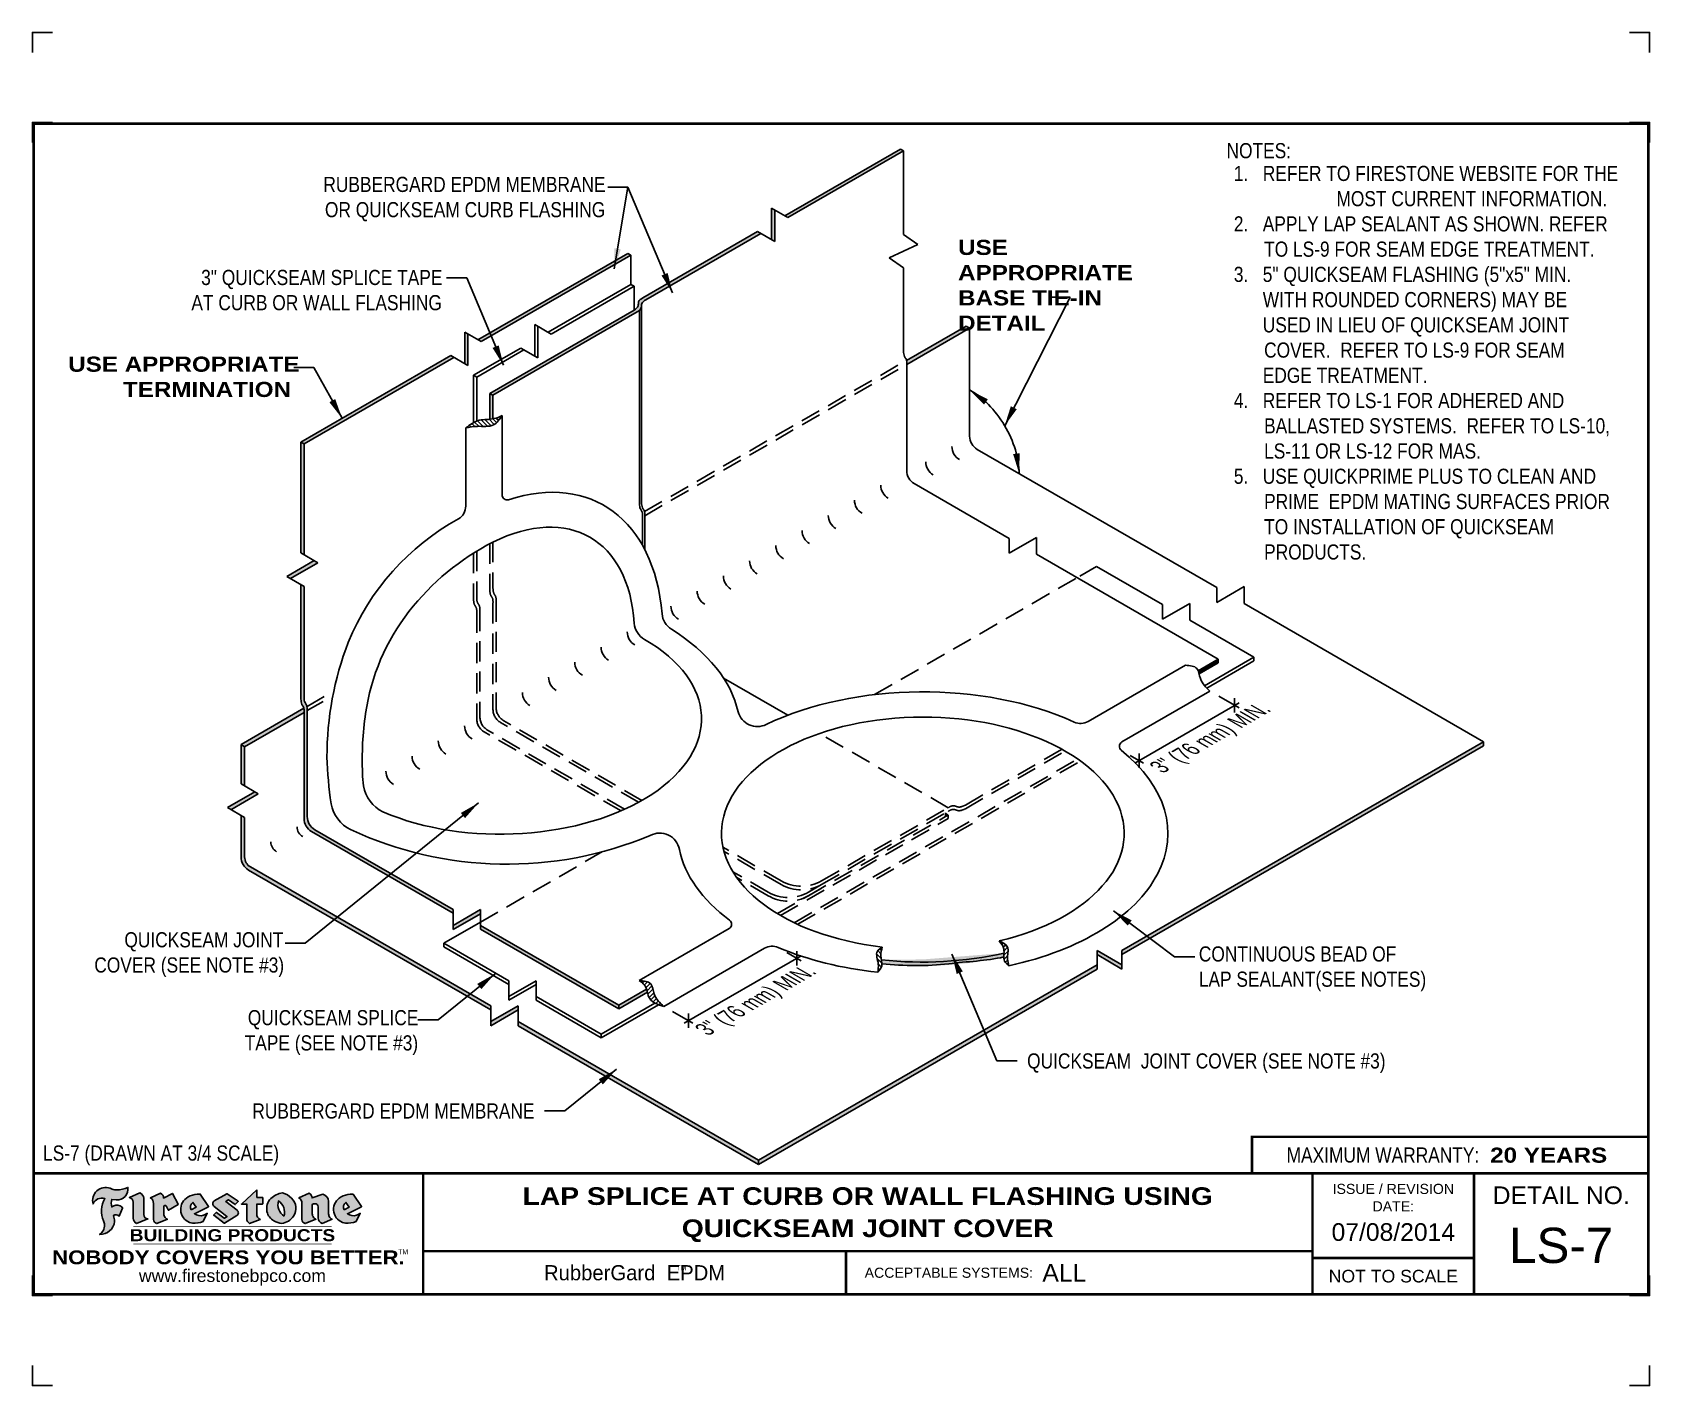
# Model space of a CAD drawing. Header units: inches. Extents: x 165.4 to 185.5, y 113.7 to 130.5.
import ezdxf
from ezdxf.enums import TextEntityAlignment as Align

# ---------------------------------------------------------------- set-up
doc = ezdxf.new("R2010")
doc.units = ezdxf.units.IN
doc.header["$MEASUREMENT"] = 0
doc.linetypes.add('HIDDEN', pattern=[0.375, 0.25, -0.125])
doc.layers.get('0').update_dxf_attribs({"linetype": 'CONTINUOUS'})
doc.layers.get('DEFPOINTS').update_dxf_attribs({"linetype": 'CONTINUOUS'})
for name, color, linetype in [('FSBP-ANNO-NOTE', 7, 'CONTINUOUS'), ('FSBP-MEMBRANE', 7, 'CONTINUOUS'), ('FSBP-SEALANTS', 1, 'CONTINUOUS'), ('FSBP-TTLB', 7, 'CONTINUOUS'), ('FSBP-TTLB-BORDER', 7, 'CONTINUOUS'), ('FSBP-TTLB-TEXT', 7, 'CONTINUOUS')]:
    doc.layers.add(name, color=color, linetype=linetype)
doc.styles.add('FSBP_ARIAL', font='arial.ttf')
doc.styles.add('FSBP_ARIAL_BOLD', font='')
doc.styles.add('FSBP_ARIAL_NAR', font='ARIALN.TTF')
doc.styles.add('FSBP_BANKGOTHIC', font='bgothm.ttf')
doc.styles.get('FSBP_ARIAL_BOLD').set_extended_font_data('Arial Black')
doc.dimstyles.new('FSBP-LEADER', dxfattribs={"dimtxt": 0.1875, "dimasz": 0.25, "dimexe": 0.0625, "dimexo": 0.125, "dimgap": 0.125, "dimtad": 0, "dimtih": 1, "dimtoh": 1, "dimdec": 4, "dimzin": 0, "dimdsep": 46, "dimlunit": 4, "dimtxsty": 'FSBP_ARIAL_NAR', "dimcen": 0.09375, "dimclrd": 256, "dimclre": 256, "dimclrt": 256, "dimadec": 0, "dimazin": 0, "dimtfac": 1, "dimtdec": 4, "dimtofl": 0, "dimtmove": 0, "dimatfit": 3, "dimfxl": 1, "dimtolj": 1, "dimtzin": 0, "dimlwd": -1, "dimlwe": -1, "dimarcsym": 0})
pattern_1 = [(45, (-242.2330342670857, 234.680260503734), (-0.02651650429449553, 0.02651650429449553), [])]

msp = doc.modelspace()

# ---------------------------------------------------------------- texts
at = {"layer": 'DEFPOINTS', "style": 'FSBP_ARIAL_NAR'}
msp.add_text('LS-7 (DRAWN AT 3/4 SCALE)', height=0.1875, dxfattribs=at).set_placement((165.5798584845293, 116.627628829769), align=Align.MIDDLE_LEFT)
at = {"layer": 'FSBP-ANNO-NOTE', "style": 'FSBP_ARIAL_NAR'}
for s, p in [('NOTES:', (180.2375782791496, 129.0428149709878)), ('QUICKSEAM  JOINT COVER (SEE NOTE #3)', (177.7676792728672, 117.7686819724748))]:
    msp.add_text(s, height=0.1875, dxfattribs=at).set_placement(p, align=Align.MIDDLE_LEFT)
at = {"layer": 'FSBP-ANNO-NOTE', "style": 'FSBP_ARIAL_NAR', "oblique": 329.9999999999999}
for p in [(180.0912552818909, 121.779562041807), (174.4609710450961, 118.5289159220794)]:
    msp.add_text('3" (76 mm) MIN.', height=0.1875, rotation=30.00000000000054, dxfattribs=at).set_placement(p, align=Align.MIDDLE)
at = {"layer": 'FSBP-ANNO-NOTE', "style": 'FSBP_ARIAL_NAR'}
msp.add_text('RUBBERGARD EPDM MEMBRANE', height=0.1875, dxfattribs=at).set_placement((171.6671739815311, 117.148801357523), align=Align.MIDDLE_RIGHT)
at = {"layer": 'FSBP-ANNO-NOTE', "char_height": 0.1875, "attachment_point": 1}
for s, width, gutter_width, heights, insert, style in [('\\pi-0.375,l0.375,t0.1875,0.375;1.   REFER TO FIRESTONE WEBSITE FOR THE                MOST CURRENT INFORMATION.\\P\\pt0.375;2.   APPLY LAP SEALANT AS SHOWN. REFER TO LS-9 FOR SEAM EDGE TREATMENT.\\P3.   5" QUICKSEAM FLASHING (5"x5" MIN.\\P      WITH ROUNDED CORNERS) MAY BE \\P      USED IN LIEU OF QUICKSEAM JOINT COVER.  REFER TO LS-9 FOR SEAM \\P      EDGE TREATMENT.\\P4.   REFER TO LS-1 FOR ADHERED AND BALLASTED SYSTEMS.  REFER TO LS-10, LS-11 OR LS-12 FOR MAS.\\P5.   USE QUICKPRIME PLUS TO CLEAN AND PRIME  EPDM MATING SURFACES PRIOR TO INSTALLATION OF QUICKSEAM PRODUCTS.', 4.7924049858064, 23.08110225731588, [5.022783079029752], (180.3280493508355, 128.8548143290298), 'FSBP_ARIAL_NAR'), ('\\pi0.28975;RUBBERGARD EPDM MEMBRANE \\P\\pi0.30906;OR QUICKSEAM CURB FLASHING', 3.75773358550606, 5, [0.5991846390294335], (168.76171875, 128.71875), 'FSBP_ARIAL_NAR'), ('USE APPROPRIATE BASE TIE-IN DETAIL', 2.78873016872268, 5, [0], (176.9127867445372, 127.9387209326183), 'FSBP_ARIAL_BOLD'), ('\\pi0.27616;3" QUICKSEAM SPLICE TAPE \\P\\pi0.15491;AT CURB OR WALL FLASHING', 3.244698641414573, 5, [0.5937500000000022], (167.26171875, 127.56640625), 'FSBP_ARIAL_NAR'), ('\\pi0.055272;USE APPROPRIATE \\P\\pi0.73339;TERMINATION', 2.78873016872268, 5, [0], (165.8359375, 126.4921875), 'FSBP_ARIAL_BOLD'), ('\\pi0.54005;QUICKSEAM JOINT \\P\\pi0.16761;COVER (SEE NOTE #3)', 2.495502223084571, 5, [0.5727214813032355], (166.046875, 119.36328125), 'FSBP_ARIAL_NAR'), ('CONTINUOUS BEAD OF LAP SEALANT(SEE NOTES)', 2.863722232585133, 5, [0.5727214813032355], (179.89453125, 119.1875), 'FSBP_ARIAL_NAR'), ('\\pi0.22904;QUICKSEAM SPLICE \\P\\pi0.19028;TAPE (SEE NOTE #3)', 2.3203125, 5, [0.5727214813032355], (167.88671875, 118.3984375), 'FSBP_ARIAL_NAR')]:
    msp.add_mtext_dynamic_manual_height_columns(s, width=width, gutter_width=gutter_width, heights=heights, dxfattribs=dict(at, insert=insert, style=style))

# ---------------------------------------------------------------- blocks, each defined once
blk = doc.blocks.new('TTLB-EPDM_2')
at = {"layer": 'FSBP-TTLB-TEXT'}
h = blk.add_hatch(color=1, dxfattribs=at)
edge = h.paths.add_edge_path()
edge.add_arc((1.037309769669573, -0.1982514792917306), 0.1319107607348553, 264.0410451462098, 370.3106169565175)
edge.add_arc((1.027551646585694, 0.1214293576525799), 0.3273056962876235, 270.05058356628535, 295.23459397187514, ccw=False)
edge.add_arc((1.022801957313345, -0.06680179986895154), 0.1391656561713503, 249.3281275763668, 272.0749124149863, ccw=False)
edge.add_line((0.9736743133014443, -0.1970076156048179), (0.9474927838574558, -0.1852745150568325))
edge.add_arc((0.8939498971398288, -0.3394262635682071), 0.1631857907024099, 70.84590087378872, 194.3325259843273)
edge.add_arc((0.8444260109029493, -0.4259936440910768), 0.1179914261095279, 70.96950098067128, 156.9641407594482, ccw=False)
edge.add_arc((1.153141409296894, -0.4684497516079468), 0.3110405457095052, 150.3231137483159, 203.2084295854517)
edge.add_arc((0.7562495500622943, -0.6412608153899899), 0.1218587156617311, 0.8849157075190988, 24.34668939894999, ccw=False)
edge.add_arc((0.7493781665697374, -0.6475258110744375), 0.1289731377238325, -58.36655102076742, 3.6216782311386737, ccw=False)
edge.add_arc((0.8256699029544474, -0.5792158350996106), 0.1783301886510354, 267.2205474105585, 354.1381621173521)
edge.add_arc((0.7903121048625305, -0.6011409294291745), 0.212787892960859, 0.9996158580669322, 21.00503380861244)
edge.add_arc((1.01880712263941, -0.5666691048185161), 0.05136395668415847, 40.82117713173261, 125.52727787225791, ccw=False)
edge.add_line((1.057676976260041, -0.5330924682126437), (1.102776947655911, -0.4308018311949837))
edge.add_arc((1.040858222524664, -0.4699705673995949), 0.07326744446031509, 32.31675181867256, 66.31481236598174)
edge.add_arc((1.032262518825329, -0.5063316993097662), 0.1102246948011782, 69.8179132332389, 125.254734720681)
edge.add_arc((1.127708877207287, -0.368959353531244), 0.1659710644737306, 164.1569669952081, 196.5811013160487, ccw=False)
edge.add_line((0.9680425188342383, -0.3236487780942383), (1.023615334387159, -0.3294494641845773))
h = blk.add_hatch(color=1, dxfattribs=at)
edge = h.paths.add_edge_path()
edge.add_line((1.275239419159561, -0.6223407783464694), (1.415345367376062, -0.5660418822574371))
edge.add_arc((1.421019305783958, -0.5090099247487757), 0.05731350411836949, 181.9717871001989, 264.31851000495806, ccw=False)
edge.add_line((1.363739737527226, -0.5109819325197265), (1.363412352251203, -0.3102363679013962))
edge.add_arc((1.294263659668751, -0.3103491388303989), 0.06914878453844908, 0.0934405599591014, 72.42834396969012)
edge.add_line((1.315139561173908, -0.2444268274366692), (1.186839444240604, -0.3024209471341379))
edge.add_arc((1.175246268095289, -0.3585110609420917), 0.05727567197445628, -0.017399788185912257, 78.322067691347, ccw=False)
edge.add_line((1.232521937428658, -0.3585284546236807), (1.232574268422297, -0.555126496687123))
edge.add_arc((1.305699496415486, -0.5558575689677219), 0.07312888236350451, 179.4272023230205, 245.3845503102953)
h = blk.add_hatch(color=1, dxfattribs=at)
edge = h.paths.add_edge_path()
edge.add_line((1.792026821926584, -0.3839679064720229), (1.722158956877934, -0.2518542302253621))
edge.add_arc((1.720119655279638, -0.2529327078887852), 0.002306916790721817, 27.87197133405656, 117.3766794470751)
edge.add_line((1.719058846382097, -0.250884159729182), (1.610638460368705, -0.3070279753467702))
edge.add_arc((1.547088841662962, -0.3061026658494403), 0.06355635479880145, 359.165808011073, 425.8793658831422)
edge.add_line((1.573061729235633, -0.2480956029480268), (1.446879247402876, -0.3051325108639702))
edge.add_arc((1.407812067100189, -0.370357133046621), 0.07602957263902092, -3.441403975725109, 59.07992244284969, ccw=False)
edge.add_line((1.483704536400296, -0.3749210150788969), (1.483704536400296, -0.5723838140635706))
edge.add_arc((1.54053746518044, -0.568254406115083), 0.05698275005415228, 184.1557352478595, 255.3066498366543)
edge.add_line((1.526084036778343, -0.6233736605654059), (1.657291340682093, -0.570650514527486))
edge.add_arc((1.688298576827198, -0.5021390388423987), 0.0752015358480571, 207.5160880841914, 245.649226723163, ccw=False)
edge.add_arc((1.721050197024907, -0.4914488168456328), 0.1093332836229113, 179.4823365255141, 204.5537900001094, ccw=False)
edge.add_line((1.611721375809452, -0.4904610114968335), (1.611721375809452, -0.4126404716788983))
edge.add_arc((1.628589765097195, -0.414159299036043), 0.01693662875851176, 28.356188110622725, 174.8549701683585, ccw=False)
edge.add_arc((1.627340435522395, -0.4197189881350504), 0.02111886817708033, 22.216893572439517, 40.10213956426492, ccw=False)
edge.add_line((1.646891420738257, -0.4117336534413738), (1.666638796144639, -0.4549750258192233))
edge.add_arc((1.668737246926742, -0.4540167099035481), 0.002306916790685496, 204.545128184284, 299.6323508190091)
edge.add_line((1.669877862091766, -0.4560219186518992), (1.791128135493295, -0.3870515928837648))
edge.add_line((1.791128135493295, -0.3870515928837648), (1.792026821926584, -0.3839679064720229))
h = blk.add_hatch(color=1, dxfattribs=at)
h.paths.add_polyline_path([(2.063388732080512, -0.2583237030618903, 0.02524281661523788), (2.025024361750752, -0.2610532129309178, 0.1213611957758757), (1.901773912052249, -0.3008158885520373, 0.6151668103976068), (1.93274136141747, -0.6099060679591872, 0.05306812109568645), (1.967936229862175, -0.617865745600497, 0.1150932231766138), (2.099126721549737, -0.5994933789882708), (2.151195569562105, -0.4944891916583316, -0.08755405562188731), (2.104230609512001, -0.5187113292177372, -0.265591761123442), (1.992692314386659, -0.5010701623316862), (2.165347897647223, -0.4141184325909109, 0.4518949533370738), (2.166222728871162, -0.4107679608846269)])
h.paths.add_polyline_path([(2.014217313945437, -0.4188965037300676), (1.951113654018855, -0.4515330109460507, -0.3720533890450154), (1.973177450672722, -0.3607130665457561)], flags=16)
h = blk.add_hatch(color=1, dxfattribs=at)
edge = h.paths.add_edge_path()
edge.add_arc((2.260407392426802, -0.3775796671688782), 0.04152450223225729, 123.20805433950699, 232.2027298779723, ccw=False)
edge.add_line((2.237665217914071, -0.3428366421988329), (2.393535971665983, -0.2540943745380986))
edge.add_arc((2.394677353533142, -0.2560991469722482), 0.002306916790741334, 55.64644466176611, 119.65426054492559, ccw=False)
edge.add_line((2.395979141996861, -0.2541946229174954), (2.531809646140459, -0.3470380726374032))
edge.add_arc((2.530468902927946, -0.3489153772789875), 0.002306916790700397, -42.731101238422525, 54.4661353739603, ccw=False)
edge.add_line((2.532163440279987, -0.3504807552658491), (2.498457913851155, -0.3869673252714421))
edge.add_arc((2.496763376499139, -0.3854019472845934), 0.002306916790672934, 233.7527076894875, 317.26889876138785, ccw=False)
edge.add_line((2.495399362263356, -0.38726241234572), (2.413849913492982, -0.3274738082119626))
edge.add_arc((2.412485899257181, -0.3293342732731342), 0.002306916790720064, 53.75270768979358, 124.4135619297835)
edge.add_line((2.41118211687575, -0.3274311136421062), (2.382933981293377, -0.346782838468144))
edge.add_arc((2.38423776367478, -0.3486859980991606), 0.002306916790694898, 124.4135619293799, 231.8459020253626)
edge.add_line((2.382812599816248, -0.3505000469010184), (2.519899969301207, -0.4581994452042721))
edge.add_arc((2.494247019847682, -0.4908523236374461), 0.04152450223225742, -55.21225898295222, 51.84590202520428, ccw=False)
edge.add_line((2.517938320565804, -0.5249552055672808), (2.364434947484597, -0.6179520922513717))
edge.add_arc((2.36323960192349, -0.6159790200102006), 0.002306916790726996, 233.2955624372927, 301.20872157023314, ccw=False)
edge.add_line((2.361860787187538, -0.6178285429225383), (2.231266621301074, -0.5204709167214361))
edge.add_arc((2.232647938930649, -0.5186232623475259), 0.002306916790697672, 135.5134179846393, 233.21798691998708, ccw=False)
edge.add_line((2.231002150870836, -0.5170067083764565), (2.262839375599356, -0.4845937328397696))
edge.add_arc((2.264485163659225, -0.4862102868108537), 0.002306916790748497, 53.0352839999411, 135.513417985369, ccw=False)
edge.add_line((2.265872365996302, -0.4843670465239001), (2.361834678328762, -0.5565872257804898))
edge.add_arc((2.363221880665761, -0.5547439854936304), 0.002306916790627066, 233.0352840000685, 302.2362632414394)
edge.add_line((2.36445241715569, -0.5566953042850713), (2.39428499383348, -0.5378823484768844))
edge.add_arc((2.393054457343549, -0.5359310296853765), 0.002306916790685166, 302.2362632406177, 412.2027298768422)
edge.add_line((2.394468296066179, -0.5341081404551886), (2.234958295420142, -0.4103916733127022))
h = blk.add_hatch(color=1, dxfattribs=at)
edge = h.paths.add_edge_path()
edge.add_line((2.763460561272041, -0.2072496393923444), (2.763460561272041, -0.2969520779963801))
edge.add_arc((2.765767478062699, -0.2969520779963943), 0.00230691679065842, 179.9999999996471, 269.9999999996471)
edge.add_line((2.765767478062685, -0.2992589947870528), (2.835417693520355, -0.2992589947870528))
edge.add_arc((2.835417693520355, -0.3015659115777538), 0.002306916790701052, 0, 90, ccw=False)
edge.add_line((2.837724610311056, -0.3015659115777538), (2.837724610311056, -0.3790761307453892))
edge.add_arc((2.83541769352037, -0.3790761307453749), 0.002306916790686842, 269.99999999964706, 359.99999999964706, ccw=False)
edge.add_line((2.835417693520355, -0.3813830475360618), (2.765767478062685, -0.3813830475360618))
edge.add_arc((2.765767478062699, -0.3836899643267202), 0.00230691679065842, 90.00000000035294, 180.0000000003529)
edge.add_line((2.763460561272041, -0.3836899643267344), (2.763460561272041, -0.5033995910642801))
edge.add_arc((2.836735953378943, -0.5071368822038516), 0.07337063740681413, 177.0802527808789, 245.3249543133826)
edge.add_line((2.806105814540615, -0.5738080530967267), (2.674529557384915, -0.6226036013049594))
edge.add_arc((2.708610405062069, -0.564298408791804), 0.06753517344606039, 177.0345319916277, 239.6926428024901, ccw=False)
edge.add_line((2.641165668230087, -0.560804539009709), (2.641165668230087, -0.3836899643267344))
edge.add_arc((2.638858751439429, -0.3836899643267202), 0.00230691679065842, 359.9999999996471, 449.999999999647)
edge.add_line((2.638858751439443, -0.3813830475360618), (2.572857950769389, -0.3813830475360618))
edge.add_line((2.572857950769389, -0.3813830475360618), (2.763460561272041, -0.2072496393923444))
h = blk.add_hatch(color=1, dxfattribs=at)
edge = h.paths.add_edge_path(flags=16)
edge.add_arc((2.940363509127394, -0.4847985213681437), 0.1684614578629418, 344.5558804047865, 417.0140046669545)
edge.add_arc((3.194458079644619, -0.3883534532477785), 0.1684614578629414, 164.5558804047864, 237.0140046669546)
edge = h.paths.add_edge_path()
edge.add_arc((3.069375116502199, -0.4399344555144872), 0.1828726885096673, 136.0914512150047, 191.213418978326)
edge.add_arc((3.064939550433406, -0.4318234379590333), 0.1803148804748503, 194.0167254156723, 240.6663730831859)
edge.add_arc((3.098047041778981, -0.3845058757092554), 0.2378525180183701, 239.2975390661776, 264.2889872773176)
edge.add_arc((3.04884478212623, -0.4190232383793012), 0.203760689247156, 277.1986764832036, 326.503572961274)
edge.add_arc((3.077739326803546, -0.4341046616465112), 0.171374865791709, 325.3768876809902, 406.3828327799087)
edge.add_arc((3.011839488065919, -0.4896144380417797), 0.2571945645850002, 44.28462553519766, 73.82901434867304)
edge.add_arc((3.117152499586992, -0.4983433120546693), 0.2579560664039132, 97.50292863483666, 134.1039137579027)
h = blk.add_hatch(color=1, dxfattribs=at)
edge = h.paths.add_edge_path()
edge.add_line((3.322690228557462, -0.5721896537377091), (3.322690228557462, -0.3749210150788969))
edge.add_arc((3.246797759257384, -0.3703571330465745), 0.076029572638996, 356.5585960242387, 419.0799224428129)
edge.add_line((3.285864939560099, -0.3051325108639702), (3.412047421392799, -0.2480956029480268))
edge.add_arc((3.386074533820159, -0.3061026658494941), 0.06355635479883807, 0.3962622833877276, 65.87936588318718, ccw=False)
edge.add_line((3.449629368605429, -0.3056631084210863), (3.580526418688805, -0.2593848434574539))
edge.add_arc((3.555744121700958, -0.3530904070730321), 0.09692726601172152, 2.366977007666776, 75.18615851992018, ccw=False)
edge.add_line((3.652588689330287, -0.3490873311063041), (3.652588689330287, -0.4883770011386872))
edge.add_arc((3.761877549389556, -0.4914934052703811), 0.1093332836229047, 178.3666365323574, 204.5537900000422)
edge.add_arc((3.729125929191727, -0.5021836272670953), 0.07520153584796169, 207.5160880841711, 245.2240541443093)
edge.add_line((3.697611150971852, -0.5704631245385627), (3.572585913552643, -0.6207021253773775))
edge.add_arc((3.59534718600759, -0.5526356419907701), 0.07177131519198746, 180.3328587115751, 251.51018566665869, ccw=False)
edge.add_line((3.523577081955409, -0.5530525936986663), (3.523577081955409, -0.4153032515383615))
edge.add_arc((3.486319529276879, -0.4148773504126441), 0.0372599868942854, 359.3450650296066, 449.0500281941028)
edge.add_arc((3.482769874121713, -0.4419622099033496), 0.06447454900600783, 86.29402372314017, 119.8211331593848)
edge.add_line((3.450707067966732, -0.3860252459975726), (3.450707067966732, -0.4904610114968335))
edge.add_arc((3.560035889182251, -0.491448816845647), 0.1093332836229751, 179.4823365255069, 204.5537900001023)
edge.add_arc((3.527284268984408, -0.5021390388424952), 0.07520153584796385, 207.5160880841699, 245.6492267231416)
edge.add_line((3.496277032839316, -0.570650514527486), (3.365069728935509, -0.6233736605654059))
edge.add_arc((3.37950248606194, -0.5682868177318081), 0.05694615642555727, 183.9298782390169, 255.318496325343, ccw=False)
h = blk.add_hatch(color=1, dxfattribs=at)
h.paths.add_polyline_path([(3.957695472291277, -0.2583237030618903, 0.02524281661523822), (3.919331101961575, -0.2610532129309178, 0.1085638477195505), (3.807890832595604, -0.2939221658134414, 0.6425897848490651), (3.827048101628293, -0.6099060679591872, 0.05306812109569052), (3.862242970072884, -0.617865745600497, 0.1150932231766133), (3.993433461760503, -0.5994933789882708), (4.045502309772871, -0.4944891916583316, -0.08755405562189084), (3.998537349722767, -0.5187113292177372, -0.2655917611234366), (3.886999054597368, -0.5010701623316862), (4.059654637857989, -0.4141184325909109, 0.4518949533370731), (4.060529469081928, -0.4107679608846269)])
h.paths.add_polyline_path([(3.90852405415626, -0.4188965037300676), (3.845420394229677, -0.4515330109460507, -0.3720533890450147), (3.867484190883488, -0.3607130665457561)], flags=16)
at = {"layer": 'DEFPOINTS', "linetype": 'Continuous', "ltscale": 1.75}
for points in [[(-0.015625, 13.88083333333333), (-0.015625, 14.13083333333333), (0.234375, 14.13083333333333)], [(20.01562500000003, 13.88083333333333), (20.01562500000003, 14.13083333333333), (19.76562500000003, 14.13083333333333)], [(-0.015625, -2.380833333333342), (-0.015625, -2.630833333333342), (0.234375, -2.630833333333342)], [(20.01562500000003, -2.380833333333342), (20.01562500000003, -2.630833333333342), (19.76562500000003, -2.630833333333342)]]:
    blk.add_lwpolyline(points, dxfattribs=at)
at = {"layer": 'DEFPOINTS', "color": 1}
for points in [[(0.234375, 13.015625), (-0.015625, 13.015625), (-0.015625, 12.765625)], [(20.015625, 12.765625), (20.015625, 13.015625), (19.765625, 13.015625)], [(0.234375, -1.515625), (-0.015625, -1.515625), (-0.015625, -1.265625)], [(20.015625, -1.265625), (20.015625, -1.515625), (19.765625, -1.515625)]]:
    blk.add_lwpolyline(points, dxfattribs=at)
at = {"layer": 'FSBP-TTLB', "const_width": 0.03125}
blk.add_lwpolyline([(15.09028770518938, 0), (20, 0), (20, 0.4512598240669945), (15.09028770518938, 0.4512598240669945)], close=True, dxfattribs=at)
for points in [[(0, 0), (0, -1.5), (20, -1.5), (20, 0), (0, 0)], [(4.825208527206769, 0), (4.825208527206769, -0.9643749050531198)], [(15.84028770518938, 0), (15.84028770518938, -0.9643749050531198)], [(17.84110496735593, 0), (17.84110496735593, -1.5)], [(20, 0), (20, -1.5)], [(4.825208527206769, -0.9643749050531198), (15.84028770518938, -0.9643749050531198)], [(4.825208527206769, -0.9643749050531198), (4.825208527206769, -1.5)], [(15.84028770518938, -0.9643749050531198), (15.84028770518938, -1.5)], [(15.84028770518938, -1.048740175933006), (17.84110496735593, -1.048740175933006)]]:
    blk.add_lwpolyline(points, dxfattribs=at)
at = {"layer": 'FSBP-TTLB-BORDER', "const_width": 0.03125}
blk.add_lwpolyline([(20, 0), (20, 13), (0, 13), (0, 0)], dxfattribs=at)
at = {"layer": 'FSBP-TTLB-TEXT', "color": 1}
blk.add_line((0.7358432058323388, -0.379822754145593), (0.7358432058323388, -0.379822754145593), dxfattribs=at)
for points in [[(1.023615323725323, -0.3294494630716969, 0.5000510906601082), (1.167090420776901, -0.1746414942047778, -0.1103304102359608), (1.027840608309816, -0.2058762110801382, -0.09957876667165425), (0.9736743133014443, -0.1970076156048179), (0.9474927838574558, -0.1852745150568325, 0.5978159689075124), (0.7358432058323388, -0.379822754145593, -0.3938834584182213), (0.8828996422548698, -0.3144510229727047, 0.2349406564350952), (0.86727108227484, -0.5910237178633082, -0.1027304183841549), (0.8780937320133262, -0.6393788197974146, -0.2772692352614086), (0.8170223912655956, -0.7573362346216896, 0.3985429150902959), (1.003067614090241, -0.5974286950643517, 0.0875124847930418), (0.9889600163401155, -0.5248671157293501, -0.3874031597924062), (1.057676976260041, -0.5330924682126437), (1.102776947655911, -0.4308018311949837, 0.1494423498871741), (1.07029056398062, -0.4028746979725923, 0.2467195073738216), (0.9686394281704906, -0.4163228904100862, -0.1424285161541127), (0.9680425188342383, -0.3236487780942383), (1.023615334387159, -0.3294494641845773)], [(2.166222728871162, -0.4107679608846269), (2.063388732080512, -0.2583237030618903, 0.02524281661523788), (2.025024361750752, -0.2610532129309178, 0.1085638477195265), (1.913584092384895, -0.2939221658134414, 0.6425897848491228), (1.93274136141747, -0.6099060679591872, 0.05306812109568648), (1.967936229862175, -0.617865745600497, 0.1150932231766137), (2.099126721549737, -0.5994933789882708), (2.151195569562105, -0.4944891916583316, -0.0875540556218873), (2.104230609512001, -0.5187113292177372, -0.2655917611234418), (1.992692314386659, -0.5010701623316862), (2.165347897647223, -0.4141184325909109)], [(2.763460561272041, -0.2072496393923444), (2.763460561272041, -0.2969520779963801, 0.4142135623730958), (2.765767478062685, -0.2992589947870528), (2.835417693520355, -0.2992589947870528, -0.414213562373095), (2.837724610311056, -0.3015659115777538), (2.837724610311056, -0.3790761307453892, -0.4142135623730938), (2.835417693520355, -0.3813830475360618), (2.765767478062685, -0.3813830475360618, 0.4142135623730958), (2.763460561272041, -0.3836899643267344), (2.763460561272041, -0.5033995910642801, 0.3068985753588853), (2.806105814540615, -0.5738080530967267), (2.674529557384915, -0.6226036013049594, -0.2804194150632976), (2.641165668230087, -0.560804539009709), (2.641165668230087, -0.3836899643267344, 0.414213562373095), (2.638858751439443, -0.3813830475360618), (2.572857950769389, -0.3813830475360618), (2.763460561272041, -0.2072496393923444)], [(4.060529469081928, -0.4107679608846269), (3.957695472291277, -0.2583237030618903, 0.02524281661523788), (3.919331101961575, -0.2610532129309178, 0.1085638477195265), (3.807890832595604, -0.2939221658134414, 0.6425897848491228), (3.827048101628293, -0.6099060679591872, 0.05306812109568648), (3.862242970072884, -0.617865745600497, 0.1150932231766137), (3.993433461760503, -0.5994933789882708), (4.045502309772871, -0.4944891916583316, -0.0875540556218873), (3.998537349722767, -0.5187113292177372, -0.2655917611234418), (3.886999054597368, -0.5010701623316862), (4.059654637857989, -0.4141184325909109)], [(4.059654637857989, -0.4141184325909109, 0.4518949533370731), (4.060529469081928, -0.4107679608846269, 0.4518949533370731)]]:
    blk.add_lwpolyline(points, format="xyb", dxfattribs=at)
for points in [[(1.275239419159561, -0.6223407783464694), (1.415345367376062, -0.5660418822574371, -0.3756100036733062), (1.363739737527226, -0.5109819325197265), (1.363412352251203, -0.3102363679013962, 0.3265360292958048), (1.315139561173908, -0.2444268274366692), (1.186839444240604, -0.3024209471341379, -0.3557863980845349), (1.232521937428658, -0.3585284546236807), (1.232574268422297, -0.555126496687123, 0.2960110723418457)], [(1.792026821926584, -0.3839679064720229), (1.722158956877934, -0.2518542302253621, 0.4116839150163434), (1.719058846382097, -0.250884159729182), (1.610638460368705, -0.3070279753467702, 0.2996033003794034), (1.573061729235633, -0.2480956029480268), (1.446879247402876, -0.3051325108639702, -0.2797757560995365), (1.483704536400296, -0.3749210150788969), (1.483704536400296, -0.5723838140635706, 0.320828638474519), (1.526084036778343, -0.6233736605654059), (1.657291340682093, -0.570650514527486, -0.1679398621276611), (1.621603752698661, -0.5368819723450571, -0.1098333365370753), (1.611721375809452, -0.4904610114968335), (1.611721375809452, -0.4126404716788983, -0.743334502655012), (1.64349420176768, -0.4061152228778298, -0.07819791644735608), (1.646891420738257, -0.4117336534413738), (1.666638796144639, -0.4549750258192233, 0.4404648714563479), (1.669877862091766, -0.4560219186518992), (1.791128135493295, -0.3870515928837648)], [(1.951113654018855, -0.4515330109460507), (2.014217313945437, -0.4188965037300676), (1.973177450672722, -0.3607130665457561, 0.3720533890450154)], [(2.234958295420142, -0.4103916733127022, -0.5150044486718882), (2.237665217914071, -0.3428366421988329), (2.393535971665983, -0.2540943745380986, -0.2867822934100265), (2.395979141996861, -0.2541946229174954), (2.531809646140459, -0.3470380726374032, -0.4515027974650387), (2.532163440279987, -0.3504807552658491), (2.498457913851155, -0.3869673252714421, -0.3814439164929681), (2.495399362263356, -0.38726241234572), (2.413849913492982, -0.3274738082119626, 0.3184718635035665), (2.41118211687575, -0.3274311136421062), (2.382933981293377, -0.346782838468144, 0.5064094529656681), (2.382812599816248, -0.3505000469010184), (2.519899969301207, -0.4581994452042721, -0.5043597839115849), (2.517938320565804, -0.5249552055672808), (2.364434947484597, -0.6179520922513717, -0.3053163970316367), (2.361860787187538, -0.6178285429225383), (2.231266621301074, -0.5204709167214361, -0.4541703869768119), (2.231002150870836, -0.5170067083764565), (2.262839375599356, -0.4845937328397696, -0.3762644290664977), (2.265872365996302, -0.4843670465239001), (2.361834678328762, -0.5565872257804898, 0.3114700032088108), (2.36445241715569, -0.5566953042850713), (2.39428499383348, -0.5378823484768844, 0.520381097387146), (2.394468296066179, -0.5341081404551886)], [(2.937624918725987, -0.3131105398334029, 0.2452625673097023), (2.889993533867141, -0.4754966266250307, 0.2064059665179019), (2.976604338974084, -0.5890186876871866, 0.1094800500670344), (3.074378098474654, -0.6211778035979165, 0.2185147641853038), (3.218764944843201, -0.5314757029352819, 0.3689489483072479), (3.195959963110113, -0.3100352223135445, 0.1296305888694145), (3.0834694040758, -0.242595816912754, 0.1610736375384317)], [(3.10274193015772, -0.5296595419651595, 0.3271311138286319), (3.032079658614293, -0.3434924326507627, 0.3271311138286322)], [(3.322690228557462, -0.5721896537377091), (3.322690228557462, -0.3749210150788969, 0.2797757560995341), (3.285864939560099, -0.3051325108639702), (3.412047421392799, -0.2480956029480268, -0.2937618496109166), (3.449629368605429, -0.3056631084210863), (3.580526418688805, -0.2593848434574539, -0.3288760160581939), (3.652588689330287, -0.3490873311063041), (3.652588689330287, -0.4883770011386872, 0.114762897203527), (3.662431105063263, -0.536926560769686, 0.166032965990522), (3.697611150971852, -0.5704631245385627), (3.572585913552643, -0.6207021253773775, -0.3209557512194564), (3.523577081955409, -0.5530525936986663), (3.523577081955409, -0.4153032515383615, 0.4127061514896111), (3.48693727661589, -0.3776224848030694, 0.1473421876160361), (3.450707067966732, -0.3860252459975726), (3.450707067966732, -0.4904610114968335, 0.1098333365370753), (3.460589444855941, -0.5368819723450855, 0.1679398621276611), (3.496277032839316, -0.570650514527486), (3.365069728935509, -0.6233736605654059, -0.3219729545308964), (3.322690228557462, -0.5721896537377091, 29.1476284739)], [(3.845420394229677, -0.4515330109460507), (3.90852405415626, -0.4188965037300676), (3.867484190883488, -0.3607130665457561, 0.3720533890450154)]]:
    blk.add_lwpolyline(points, format="xyb", close=True, dxfattribs=at)
at = {"layer": 'FSBP-TTLB-TEXT'}
for points, const_width in [([(1.233926579809207, -0.6584455781731435), (3.691229482685259, -0.6584455781731577)], 0.0078125), ([(1.233926579809207, -0.8761560960495984), (3.691229482685259, -0.8761560960495842)], 0.0078125), ([(10.06152282927678, -0.9643749050531198), (10.06152282927678, -1.5)], 0.03125)]:
    blk.add_lwpolyline(points, dxfattribs=dict(at, const_width=const_width))
at = {"layer": 'FSBP-TTLB-TEXT', "color": 1}
for centre, start, end in [((1.789987520328282, -0.3850463841354355), 299.6323508193319, 27.87197133380463), ((2.164310260790558, -0.412058050385383), 296.7304547840455, 34.00233684987403)]:
    blk.add_arc(centre, 0.00230691679068068, start, end, dxfattribs=at)
at = {"layer": 'FSBP-TTLB-TEXT', "style": 'FSBP_ARIAL_NAR'}
blk.add_text('MAXIMUM WARRANTY:', height=0.1875, dxfattribs=at).set_placement((17.90516569312837, 0.2256299120335257), align=Align.MIDDLE_RIGHT)
at = {"layer": 'FSBP-TTLB-TEXT'}
for s, height, style, p in [('ISSUE / REVISION', 0.125, 'FSBP_ARIAL', (16.84069633627263, -0.1938496373466023)), ('DETAIL NO.', 0.21875, 'FSBP_ARIAL', (18.92055248367797, -0.2724398367368792)), ('DATE:', 0.125, 'FSBP_ARIAL', (16.84069633627263, -0.409973105348854)), ('www.firestonebpco.com', 0.15625, 'FSBP_ARIAL', (2.462578031247233, -1.268657306740124)), ('RubberGard  EPDM', 0.1875, 'FSBP_BANKGOTHIC', (7.443365678241776, -1.23218745252656)), ('TM', 0.0625, 'FSBP_BANKGOTHIC', (8.023397742165457, -1.169706269210366)), ('NOT TO SCALE', 0.15625, 'FSBP_ARIAL', (16.84069633627263, -1.274370087966503))]:
    blk.add_text(s, height=height, dxfattribs=dict(at, style=style)).set_placement(p, align=Align.MIDDLE_CENTER)
at = {"layer": 'FSBP-TTLB-TEXT', "lineweight": 18, "style": 'FSBP_ARIAL_BOLD'}
blk.add_text('BUILDING PRODUCTS', height=0.1484375, dxfattribs=at).set_placement((2.462578031247233, -0.7673008371113639), align=Align.MIDDLE_CENTER)
at = {"layer": 'FSBP-TTLB-TEXT', "color": 1}
for s, height, style, p in [('NOBODY COVERS YOU BETTER.', 0.171875, 'FSBP_ARIAL_BOLD', (2.412604263603384, -1.041650450587369)), ('TM', 0.0625, 'FSBP_BANKGOTHIC', (4.576671173373001, -0.9725745042934193))]:
    blk.add_text(s, height=height, dxfattribs=dict(at, style=style)).set_placement(p, align=Align.MIDDLE_CENTER)
at = {"layer": 'FSBP-TTLB-TEXT', "style": 'FSBP_ARIAL'}
blk.add_text('ACCEPTABLE SYSTEMS:', height=0.125, dxfattribs=at).set_placement((10.29281281591562, -1.23218745252656), align=Align.MIDDLE_LEFT)
at = {"layer": 'FSBP-TTLB-TEXT'}
for tag, height, style, p in [('MAXIMUM_WARRANTY', 0.1875, 'FSBP_ARIAL_BOLD', (18.03987100774941, 0.2240244307510579)), ('ACCPT_SYSTEMS', 0.21875, 'FSBP_ARIAL', (12.49438170418193, -1.23218745252656))]:
    blk.add_attdef(tag, text='', height=height, dxfattribs=dict(at, style=style)).set_placement(p, align=Align.MIDDLE_LEFT)
for tag, height, style, p in [('DETAIL_DESCP_LINE_1', 0.21875, 'FSBP_ARIAL_BOLD', (10.33118450231211, -0.2831249841755152)), ('DETAIL_DESCP_LINE_2', 0.21875, 'FSBP_ARIAL_BOLD', (10.33118450231211, -0.6812499208775904)), ('ISSUE_REV_DATE', 0.21875, 'FSBP_ARIAL', (16.84069633627263, -0.7282559425942452)), ('DETAIL_NUMBER', 0.4375, 'FSBP_ARIAL', (18.91941590748775, -0.8931630692489421))]:
    blk.add_attdef(tag, text='', height=height, dxfattribs=dict(at, style=style)).set_placement(p, align=Align.MIDDLE_CENTER)

# ---------------------------------------------------------------- hatches: boundary and pattern name
at = {"layer": 'FSBP-MEMBRANE'}
h = msp.add_hatch(color=256, dxfattribs=at)
h.paths.add_polyline_path([(176.2377165228035, 129.0401079303055), (176.1987453796334, 129.0626079303055), (174.7667842125824, 128.2358647650396), (174.8057553557527, 128.2133647650396)])
h.paths.add_polyline_path([(174.6416206581052, 128.3081279769097), (174.602649514935, 128.3306279769096), (174.602649514935, 127.9403094536027), (174.6416206581051, 127.9178094536028)])
edge = h.paths.add_edge_path()
edge.add_line((174.4677295990014, 128.0182055033861), (174.428758455831, 128.0407055033862))
edge.add_line((174.428758455831, 128.0407055033861), (173.0065536502378, 127.2195951760338))
edge.add_spline(control_points=[(173.0065536502366, 127.2195951760334), (172.9849390079638, 127.2060782240226), (172.9472991110792, 127.1825397044645), (172.9588462051178, 127.1087545842774), (172.9214731850755, 127.0829531952813), (172.8995376812609, 127.0678094775378)], knot_values=[0, 0, 0, 0, 0.06931831324672033, 0.1207114200597199, 0.1937370074613865, 0.1937370074613865, 0.1937370074613865, 0.1937370074613865], degree=3, periodic=0)
edge.add_line((172.899537681261, 127.0678094775382), (171.1133602859555, 126.0365594775377))
edge.add_line((171.1133602859555, 126.0365594775378), (171.1523314291257, 126.0140594775378))
edge.add_line((171.1523314291257, 126.0140594775377), (172.9385088244314, 127.0453094775377))
edge.add_spline(control_points=[(172.9385088244312, 127.0453094775377), (172.9484404180844, 127.0521659989242), (172.9583720117375, 127.0590225203107), (172.9668715480171, 127.0665691528237)], knot_values=[0, 0, 0, 0, 0.03306331445530177, 0.03306331445530177, 0.03306331445530177, 0.03306331445530177], degree=3, periodic=0)
edge.add_spline(control_points=[(172.9668715480171, 127.0665691528237), (172.9771445891299, 127.0756904582125), (172.9929131041596, 127.0952145158295), (172.9915158070494, 127.1230108104201), (172.9927834057293, 127.1353946347905)], knot_values=[0.03306331445530177, 0.03306331445530177, 0.03306331445530177, 0.03306331445530177, 0.07302558740166665, 0.110088724796269, 0.110088724796269, 0.110088724796269, 0.110088724796269], degree=3, periodic=0)
edge.add_spline(control_points=[(172.9927834057293, 127.1353946347905), (172.9932735059095, 127.1401826758736), (172.9978271779363, 127.1672669525908), (173.0239101511341, 127.1835782240227), (173.0455247934068, 127.1970951760334)], knot_values=[0.110088724796269, 0.110088724796269, 0.110088724796269, 0.110088724796269, 0.1244186942146662, 0.1937370074613142, 0.1937370074613142, 0.1937370074613142, 0.1937370074613142], degree=3, periodic=0)
edge.add_line((173.0455247934053, 127.1970951760327), (174.4677295990014, 128.0182055033861))
edge = h.paths.add_edge_path()
edge.add_line((171.1523314291258, 126.0140594775378), (171.1133602859555, 126.0365594775378))
edge.add_line((171.1133602859555, 126.0365594775378), (171.1133602859555, 125.7165296809075))
edge.add_spline(control_points=[(171.1133602859555, 125.7165296809075), (171.1264811909844, 125.7176124833034), (171.1395111137368, 125.7190915334263), (171.1523314291257, 125.7213831865781)], knot_values=[0.3240225724693629, 0.3240225724693629, 0.3240225724693629, 0.3240225724693629, 0.3631769027014797, 0.3631769027014797, 0.3631769027014797, 0.3631769027014797], degree=3, periodic=0)
edge.add_line((171.1523314291258, 125.7213831865781), (171.1523314291258, 126.0140594775377))
h = msp.add_hatch(color=256, dxfattribs=at)
h.paths.add_polyline_path([(172.8605665380906, 127.7486777069812), (172.8215953949202, 127.7711777069812), (170.9666620315204, 126.7002314302935), (171.0056331746906, 126.6777314302935)])
h.paths.add_polyline_path([(170.6676074179392, 126.48257216864), (170.628636274769, 126.5050721686399), (168.773702911369, 125.4341258919521), (168.8126740545392, 125.4116258919522)])
h.paths.add_polyline_path([(170.8414984770431, 126.7724946421636), (170.8025273338729, 126.7949946421635), (170.8025273338731, 126.4046761188565), (170.841498477043, 126.3821761188566)])
h = msp.add_hatch(color=256, dxfattribs=at)
edge = h.paths.add_edge_path()
edge.add_line((177.0561412747393, 126.845120158956), (177.0111412747378, 126.8711009210704))
edge.add_line((177.0111412747378, 126.8711009210704), (176.2739550029743, 126.4454862286247))
edge.add_spline(control_points=[(176.2739550029741, 126.445486228626), (176.2775646506605, 126.4296191425955), (176.2771261583172, 126.4123607753558), (176.2766876659739, 126.395102408116)], knot_values=[0, 0, 0, 0, 0.04962066779480845, 0.04962066779480845, 0.04962066779480845, 0.04962066779480845], degree=3, periodic=0)
edge.add_line((176.2766876659739, 126.3951024081144), (177.0561412747393, 126.845120158956))
h = msp.add_hatch(color=256, dxfattribs=at)
h.paths.add_polyline_path([(168.8126740545393, 125.4116258919521), (168.7737029113692, 125.4341258919521), (168.773702911369, 124.0602818797119), (168.8126740545393, 124.0377818797119)])
h.paths.add_polyline_path([(168.9819325440029, 123.9400604452574), (168.9369325440029, 123.966041207371), (168.5984155650757, 123.7705983384622), (168.6434155650757, 123.7446175763486)])
edge = h.paths.add_edge_path()
edge.add_line((168.8126740545393, 123.6468961418942), (168.773702911369, 123.6693961418941))
edge.add_line((168.773702911369, 123.6693961418941), (168.7737029113689, 122.2505521296549))
edge.add_spline(control_points=[(168.773702911369, 122.250552129654), (168.7747251885648, 122.227238280565), (168.7763057688569, 122.1911918828192), (168.8032231632319, 122.1584203458611), (168.8086921768888, 122.1416271882446), (168.8099413915396, 122.1361359608293)], knot_values=[0.04962066779482693, 0.04962066779482693, 0.04962066779482693, 0.04962066779482693, 0.1173467419836059, 0.15433443679334, 0.1715069895125715, 0.1715069895125715, 0.1715069895125715, 0.1715069895125715], degree=3, periodic=0)
edge.add_spline(control_points=[(168.8099413915396, 122.1361359608293), (168.813551039226, 122.1202688747988), (168.8131125468826, 122.103010507559), (168.8126740545392, 122.0857521403192)], knot_values=[0, 0, 0, 0, 0.04962066779482694, 0.04962066779482694, 0.04962066779482694, 0.04962066779482694], degree=3, periodic=0)
edge.add_line((168.8126740545392, 122.0857521403182), (168.8126740545392, 120.7719476021329))
edge.add_arc((169.0001740545392, 120.7719476021329), 0.1875000000000024, 180.0000000000043, 240.0000000000006)
edge.add_line((168.9064240545392, 120.6095678389233), (170.6583332951759, 119.5981025672459))
edge.add_line((170.6583332951759, 119.5981025672459), (170.6583332951759, 119.643102567246))
edge.add_line((170.6583332951759, 119.643102567246), (168.9453951977096, 120.6320678389234))
edge.add_arc((169.0391451977096, 120.794447602133), 0.1875000000000024, 180.0000000000043, 240.0000000000006, ccw=False)
edge.add_line((168.8516451977096, 120.7944476021329), (168.8516451977096, 122.1082521403196))
edge.add_spline(control_points=[(168.8516451977096, 122.1082521403193), (168.8520836900529, 122.125510507559), (168.8525221823963, 122.1427688747988), (168.8489125347099, 122.1586359608293)], knot_values=[0, 0, 0, 0, 0.04962066779478864, 0.04962066779478864, 0.04962066779478864, 0.04962066779478864], degree=3, periodic=0)
edge.add_spline(control_points=[(168.8489125347099, 122.1586359608293), (168.8476633200591, 122.1641271882445), (168.8421943064022, 122.180920345861), (168.8152769120271, 122.2136918828192), (168.8136963317349, 122.249738280565), (168.8126740545392, 122.2730521296539)], knot_values=[0.04962066779478864, 0.04962066779478864, 0.04962066779478864, 0.04962066779478864, 0.06679322051405845, 0.1037809153238013, 0.1715069895125803, 0.1715069895125803, 0.1715069895125803, 0.1715069895125803], degree=3, periodic=0)
edge.add_line((168.8126740545392, 122.2730521296542), (168.8126740545393, 123.6468961418942))
h = msp.add_hatch(color=256, dxfattribs=at)
edge = h.paths.add_edge_path()
edge.add_line((180.1348308398334, 122.7005446944565), (180.1348308398333, 122.7455446944564))
edge.add_line((180.1348308398333, 122.7455446944564), (179.8864152024302, 122.6021218593308))
edge.add_spline(control_points=[(179.8864152024329, 122.6021218593232), (179.8912238949715, 122.5904116271706), (179.8947820701129, 122.5773622648564), (179.8980467144335, 122.5638373159172)], knot_values=[0.1827619202246686, 0.1827619202246686, 0.1827619202246686, 0.1827619202246686, 0.2224867988851136, 0.2224867988851136, 0.2224867988851136, 0.2224867988851136], degree=3, periodic=0)
edge.add_line((179.8980467144335, 122.5638373159171), (180.1348308398334, 122.7005446944565))
h = msp.add_hatch(color=256, dxfattribs=at)
edge = h.paths.add_edge_path()
edge.add_spline(control_points=[(168.8126740545392, 122.0857521403192), (168.8131125468826, 122.103010507559), (168.813551039226, 122.1202688747988), (168.8099413915396, 122.1361359608293)], knot_values=[0, 0, 0, 0, 0.04962066779482694, 0.04962066779482694, 0.04962066779482694, 0.04962066779482694], degree=3, periodic=0)
edge.add_line((168.8099413915398, 122.136135960828), (168.0314022031667, 121.6866461508461))
edge.add_line((168.0314022031667, 121.6866461508461), (168.0764022031667, 121.6606653887325))
edge.add_line((168.0764022031667, 121.6606653887325), (168.8126740545392, 122.0857521403192))
h.paths.add_polyline_path([(168.0764022031667, 121.6606653887325), (168.0314022031667, 121.6866461508461), (168.0314022031667, 121.1992059885482), (168.0764022031667, 121.1732252264347)])
h.paths.add_polyline_path([(168.2456606926303, 121.0755037919803), (168.2006606926304, 121.1014845540938), (167.8621437137031, 120.9060416851849), (167.9071437137031, 120.8800609230714)])
h.paths.add_polyline_path([(168.0764022031667, 120.782339488617), (168.0314022031667, 120.8083202507305), (168.0314022031667, 120.2948993263191, 0.2679491924311035), (168.1251522031667, 120.1325195631096), (171.1248876926985, 118.4006214707306), (171.1248876926986, 118.4525829949578), (168.1476522031667, 120.1714907062799, -0.2679491924310929), (168.0764022031667, 120.2948993263192)])
h.paths.add_polyline_path([(171.4634046716257, 118.4006214707307), (171.4634046716257, 118.4525829949577), (171.1248876926985, 118.2571401260489), (171.1248876926985, 118.2051786018218)])
h.paths.add_polyline_path([(171.4634046716257, 118.2571401260489), (171.4634046716257, 118.2051786018218), (174.4406401611577, 116.4862708904996), (174.4406401611577, 116.5382324147267)])
h = msp.add_hatch(color=256, dxfattribs=at)
h.paths.add_polyline_path([(183.4203792327303, 121.6707256607247), (183.4203792327303, 121.7226871849518), (178.942332783338, 119.1372858619515), (178.9423327833381, 119.0853243377245)])
h.paths.add_polyline_path([(178.9423327833381, 118.9071938412629), (178.9423327833381, 118.9591553654897), (178.6338017130888, 119.1372858619516), (178.6338017130888, 119.0853243377246)])
h.paths.add_polyline_path([(178.6338017130888, 118.9071938412628), (178.6338017130888, 118.9591553654897), (174.4406401611577, 116.5382324147267), (174.4406401611577, 116.4862708904997)])
h = msp.add_hatch(color=256, dxfattribs=at)
h.paths.add_polyline_path([(170.6583332951759, 119.4476596983371), (170.6583332951759, 119.3956981741101), (170.9968502741031, 119.591141043019), (170.9968502741031, 119.643102567246)])
h.paths.add_polyline_path([(170.9968502741031, 119.4476596983372), (170.9968502741031, 119.4026596983372), (172.7097883715693, 118.4136944266598), (172.7097883715693, 118.4586944266599)])
edge = h.paths.add_edge_path()
edge.add_spline(control_points=[(173.0647726094181, 118.61864467194), (173.0611593035713, 118.631538698164), (173.0575482305438, 118.6444990541164), (173.0533161026278, 118.6570302546606)], knot_values=[0.2830922896749147, 0.2830922896749147, 0.2830922896749147, 0.2830922896749147, 0.3218156318879118, 0.3218156318879118, 0.3218156318879118, 0.3218156318879118], degree=3, periodic=0)
edge.add_line((173.0533161026279, 118.6570302546606), (172.7097883715693, 118.4586944266599))
edge.add_line((172.7097883715693, 118.4586944266599), (172.7097883715693, 118.4136944266598))
edge.add_line((172.7097883715693, 118.4136944266598), (173.0647726094181, 118.61864467194))
h = msp.add_hatch(color=256, dxfattribs=at)
edge = h.paths.add_edge_path()
edge.add_spline(control_points=[(175.9693430115425, 118.9724460596217), (176.2440849390991, 118.9434929668624), (176.5262431687818, 118.9385853897655), (177.0347830276125, 118.9741096417131), (177.2623976943256, 119.0074403396582), (177.4797395051357, 119.0564006927938)], knot_values=[7.673399142728933, 7.673399142728933, 7.673399142728933, 7.673399142728933, 7.974389437899502, 7.974389437899502, 8.22556291351935, 8.22556291351935, 8.22556291351935, 8.22556291351935], degree=3, periodic=0)
edge.add_spline(control_points=[(177.4797395051357, 119.0564006927938), (177.4795946838007, 119.0720148864034), (177.4808680757369, 119.0882886515428), (177.4815521009555, 119.1044457317665)], knot_values=[0.1328891617353925, 0.1328891617353925, 0.1328891617353925, 0.1328891617353925, 0.1790828079567775, 0.1790828079567775, 0.1790828079567775, 0.1790828079567775], degree=3, periodic=0)
edge.add_ellipse((176.4691833797384, 120.5841821466164), major_axis=(-2.755675960631075, 0), ratio=0.5773502691896265, start_angle=439.4446489883301, end_angle=471.55386818587317, ccw=False)
edge.add_spline(control_points=[(175.9643839943621, 119.0201139916327), (175.9670605500398, 119.0039062081248), (175.96943832374, 118.9878822044257), (175.9693430115424, 118.9724460596217)], knot_values=[0.1213086251220893, 0.1213086251220893, 0.1213086251220893, 0.1213086251220893, 0.1690627143805491, 0.1690627143805491, 0.1690627143805491, 0.1690627143805491], degree=3, periodic=0)
at = {"layer": 'FSBP-SEALANTS'}
h = msp.add_hatch(dxfattribs=at)
h.set_pattern_fill('ANSI31', color=256, scale=0.3, angle=90, style=0)
h.set_pattern_definition([(135, (-242.2330342670857, 235.3848050529508), (-0.02651650429449553, -0.02651650429449553), [])])
edge = h.paths.add_edge_path()
edge.add_spline(control_points=[(171.2661956828442, 125.7619223207819), (171.2327544544081, 125.7467525708607), (171.143595810296, 125.7063080537854), (170.9726485786128, 125.7253230826042), (170.8682439730642, 125.6487921358669), (170.8144555307973, 125.6093639862312)], knot_values=[0, 0, 0, 0, 0.1091404581689626, 0.2909825901495405, 0.4842213578399463, 0.4842213578399463, 0.4842213578399463, 0.4842213578399463], degree=3, periodic=0)
edge.add_spline(control_points=[(170.8144555307973, 125.6093639862312), (170.8614745149879, 125.6182402152478), (170.973710664493, 125.639428120178), (171.1622817488331, 125.6092644855001), (171.2345756888971, 125.7154700343438), (171.2661956828442, 125.7619223207819)], knot_values=[0, 0, 0, 0, 0.1454374214172816, 0.3471647985336226, 0.5039879999285694, 0.5039879999285694, 0.5039879999285694, 0.5039879999285694], degree=3, periodic=0)
h = msp.add_hatch(dxfattribs=at)
h.set_pattern_fill('ANSI31', color=256, scale=0.3, style=0)
h.set_pattern_definition(pattern_1)
edge = h.paths.add_edge_path()
edge.add_spline(control_points=[(177.4217579581065, 119.2561424052863), (177.4466431508462, 119.224791081539), (177.5041757264456, 119.1523093281326), (177.4585083912445, 119.0168715528848), (177.5217224222259, 118.9656539242545), (177.5432937290859, 118.948176298375)], knot_values=[0, 0, 0, 0, 0.1153136091353959, 0.2665958429426017, 0.3449614051574195, 0.3449614051574195, 0.3449614051574195, 0.3449614051574195], degree=3, periodic=0)
edge.add_spline(control_points=[(177.5432937290859, 118.948176298375), (177.5347188172839, 118.9750011504186), (177.5111200299908, 119.0488251141127), (177.5600562446997, 119.1894248846336), (177.465599768703, 119.2349923464101), (177.4217579581065, 119.2561424052863)], knot_values=[0, 0, 0, 0, 0.08472482391216962, 0.2331689402909999, 0.3617494373270196, 0.3617494373270196, 0.3617494373270196, 0.3617494373270196], degree=3, periodic=0)
h = msp.add_hatch(dxfattribs=at)
h.set_pattern_fill('ANSI31', color=256, scale=0.3, angle=90, style=0)
h.set_pattern_definition([(135, (-242.2330342670857, 234.680260503734), (-0.02651650429449553, -0.02651650429449553), [])])
edge = h.paths.add_edge_path()
edge.add_spline(control_points=[(175.9643839943621, 119.0201139916327), (175.9614026810631, 119.0381672235986), (175.9514261725968, 119.09257728694), (175.9647830863315, 119.1440605400473), (175.9736522085992, 119.178245927152)], knot_values=[0.1690627143805491, 0.1690627143805491, 0.1690627143805491, 0.1690627143805491, 0.2222541733043322, 0.3273752682234456, 0.3273752682234456, 0.3273752682234456, 0.3273752682234456], degree=3, periodic=0)
edge.add_spline(control_points=[(175.9736522085992, 119.178245927152), (175.9492018816951, 119.1631614280626), (175.8760762653798, 119.1180469681601), (175.9367940732911, 118.9852621460417), (175.9227644493495, 118.900417771379), (175.9171306375408, 118.8663472045654)], knot_values=[0, 0, 0, 0, 0.0787757215853601, 0.235601070456557, 0.3408350238100688, 0.3408350238100688, 0.3408350238100688, 0.3408350238100688], degree=3, periodic=0)
edge.add_spline(control_points=[(175.9171306375408, 118.8663472045654), (175.9385186893458, 118.8925123956441), (175.9656645603881, 118.9257214466274), (175.9692916564114, 118.964128915972), (175.9693430115424, 118.9724460596217)], knot_values=[0, 0, 0, 0, 0.09557826140284115, 0.1213086251220893, 0.1213086251220893, 0.1213086251220893, 0.1213086251220893], degree=3, periodic=0)
edge.add_spline(control_points=[(175.9693430115424, 118.9724460596217), (175.96943832374, 118.9878822044257), (175.9670605500398, 119.0039062081248), (175.9643839943621, 119.0201139916327)], knot_values=[0.1213086251220893, 0.1213086251220893, 0.1213086251220893, 0.1213086251220893, 0.1690627143805491, 0.1690627143805491, 0.1690627143805491, 0.1690627143805491], degree=3, periodic=0)
h = msp.add_hatch(dxfattribs=at)
h.set_pattern_fill('ANSI31', color=256, scale=0.3, style=0)
h.set_pattern_definition(pattern_1)
edge = h.paths.add_edge_path()
edge.add_spline(control_points=[(173.2681115835989, 118.4431558206684), (173.2194262363876, 118.4887615060526), (173.1383201980899, 118.5647370649681), (173.1284518331066, 118.7524226356899), (173.0205971245067, 118.7602336854598), (172.9630407826195, 118.7644020287514)], knot_values=[0, 0, 0, 0, 0.1962471496986652, 0.3269326347862193, 0.4764758297442936, 0.4764758297442936, 0.4764758297442936, 0.4764758297442936], degree=3, periodic=0)
edge.add_spline(control_points=[(172.9630407826195, 118.7644020287514), (172.9871271639263, 118.7478785842117), (173.0626648869032, 118.6960591199109), (173.0650141308273, 118.5081949458408), (173.1984557093093, 118.4654621424124), (173.2681115835989, 118.4431558206684)], knot_values=[0, 0, 0, 0, 0.08509566505302485, 0.2668700080517945, 0.465372963304038, 0.465372963304038, 0.465372963304038, 0.465372963304038], degree=3, periodic=0)

# ---------------------------------------------------------------- linework, layer by layer
at = {"layer": 'FSBP-ANNO-NOTE'}
for p, q in [((180.3924121908912, 122.2034350642867), (179.1004534650803, 121.4575223461578)), ((180.1408858252784, 122.2861538791815), (180.3924121908912, 122.1409350642867)), ((180.3382856031547, 122.0837967166383), (180.3382856031547, 122.260573411935)), ((179.0425212535836, 121.5534695240601), (179.2087066405533, 121.4575223461578)), ((179.1545800528168, 121.4003839985094), (179.1545800528168, 121.577160693806)), ((174.9692914390882, 119.0723948383854), (173.5196379492118, 118.2354370057735)), ((174.7921920525786, 119.1121432168601), (174.9692914390883, 119.0098948383854)), ((174.9151648513517, 118.952756490737), (174.9151648513517, 119.1295331860337)), ((173.376364759072, 118.3806558206683), (173.6278911246848, 118.2354370057734)), ((173.5737645369483, 118.1782986581251), (173.5737645369483, 118.3550753534217))]:
    msp.add_line(p, q, dxfattribs=at)
for points in [[(177.0561412747392, 126.0786879099325, 0, 0.08203125, 0), (177.2576371894457, 125.9307649138273, 0.08203125, 0.08203125, 0)], [(177.6693183910842, 125.0430637100092, 0, 0.08203125, 0), (177.6353338807899, 125.2907063345313, 0.08203125, 0.08203125, 0)]]:
    msp.add_lwpolyline(points, format="xyseb", dxfattribs=at)
msp.add_ellipse((177.0786028841322, 125.3841134669543), major_axis=(-0.417698940717808, 0.7234757875909054), ratio=0.5773502691896466, start_param=3.926990816999106, end_param=5.535820724010774, dxfattribs=at)
at = {"layer": 'FSBP-MEMBRANE'}
for p, q in [((174.7667842125823, 128.2358647650395), (176.1987453796334, 129.0626079303055)), ((174.8057553557526, 128.2133647650396), (176.2377165228035, 129.0401079303055)), ((176.2377165228036, 129.0401079303055), (176.1987453796333, 129.0626079303055)), ((176.2377165228037, 128.0066870642343), (176.2377165228039, 129.0401079303053)), ((174.602649514935, 128.3306279769096), (174.8057553557526, 128.2133647650396)), ((174.602649514935, 128.3306279769097), (174.602649514935, 127.9403094536027)), ((174.6416206581051, 128.3081279769097), (174.6416206581051, 127.9178094536028)), ((173.0065536501411, 127.2195951759783), (174.4287584558309, 128.0407055033861)), ((173.0455247934068, 127.1970951760334), (174.4677295990013, 128.0182055033861)), ((174.6416206581051, 127.9178094536028), (174.428758455831, 128.0407055033861)), ((176.4148795356086, 127.8825350487762), (176.2377165228037, 128.0066870642343)), ((176.0605535099988, 127.7174752789809), (176.4148795356086, 127.8825350487762)), ((170.9666620315204, 126.7002314302934), (172.8215953949203, 127.7711777069812)), ((171.0056331746907, 126.6777314302934), (172.8605665380906, 127.7486777069812)), ((172.8215953949203, 127.7711777069812), (172.8605665380906, 127.7486777069812)), ((172.8605665380906, 127.7486777069812), (172.8605665380906, 127.3864043308291)), ((176.0605535099988, 127.7174752789809), (176.2377165228037, 127.5933232635224)), ((176.2377165228035, 126.5599023974517), (176.2377165228037, 127.5933232635224)), ((171.8339163055345, 126.7936675426992), (172.8605665380906, 127.386404330829)), ((172.8995376812609, 127.363904330829), (171.8728874487048, 126.7711675426992)), ((172.8605665380906, 127.3864043308291), (172.8995376812609, 127.363904330829)), ((172.8995376812609, 127.363904330829), (172.8995376812609, 127.0678094775378)), ((172.8995376812609, 127.0678094775378), (171.1133602859555, 126.0365594775378)), ((171.1523314291258, 126.0140594775377), (172.9385088244311, 127.0453094775377)), ((172.9668715480171, 127.0665691528237), (172.9668715480171, 124.6714791707819)), ((172.9927834057293, 127.1353946347905), (172.9927834057293, 124.6864393888055)), ((171.6697816078872, 126.8884307545692), (171.8728874487048, 126.7711675426992)), ((171.6697816078872, 126.8884307545693), (171.6697816078872, 126.4981122312622)), ((171.7087527510573, 126.8659307545692), (171.7087527510573, 126.4756122312623)), ((176.2739550029801, 126.4454862286281), (177.0111412747378, 126.8711009210703)), ((176.2766876659739, 126.3951024081144), (177.0561412747394, 126.845120158956)), ((177.0561412747393, 126.845120158956), (177.0111412747378, 126.8711009210703)), ((177.0561412747393, 126.845120158956), (177.0561412747392, 125.5053348586578)), ((170.802527333873, 126.7949946421635), (171.0056331746906, 126.6777314302934)), ((170.8025273338729, 126.7949946421635), (170.802527333873, 126.4046761188565)), ((170.8414984770431, 126.7724946421636), (170.8414984770431, 126.3821761188566)), ((170.9120093795756, 126.261404330829), (171.4958905487832, 126.5985082810456)), ((171.7087527510573, 126.4756122312624), (171.4958905487832, 126.5985082810456)), ((168.773702911369, 125.4341258919522), (170.628636274769, 126.5050721686399)), ((168.8126740545393, 125.4116258919522), (170.6676074179392, 126.48257216864)), ((170.8414984770431, 126.3821761188566), (170.628636274769, 126.50507216864)), ((171.5348616919534, 126.5760082810457), (170.9509805227459, 126.238904330829)), ((170.9509805227459, 126.238904330829), (170.9120093795756, 126.261404330829)), ((170.9120093795756, 126.261404330829), (170.9120093795756, 125.674627382164)), ((170.9509805227459, 126.238904330829), (170.9509805227459, 125.6930433883076)), ((176.2766876659738, 125.0812978699294), (176.2766876659738, 126.395102408116)), ((171.1133602859555, 126.0365594775378), (171.1133602859555, 125.7165296809075)), ((171.1133602859555, 126.0365594775378), (171.1523314291258, 126.0140594775377)), ((171.1523314291257, 126.0140594775377), (171.1523314291257, 125.7213831865778)), ((168.773702911369, 125.4341258919522), (168.8126740545393, 125.4116258919522)), ((168.773702911369, 124.0602818797119), (168.7737029113691, 125.4341258919523)), ((168.8126740545393, 125.4116258919522), (168.8126740545393, 124.0377818797119)), ((180.115876764271, 123.6305425746545), (177.1498912747392, 125.3429550954482)), ((177.5475107455431, 124.2393346473747), (176.3704376659738, 124.9189181067198)), ((173.0058426911874, 124.5066791814456), (173.0058426911875, 124.1510562159008)), ((173.0317545488996, 124.5216393994709), (173.0317545488996, 124.1029357530247)), ((177.5475107455432, 124.0568821595223), (177.8860277244704, 124.2523250284311)), ((177.5475107455432, 124.0568821595223), (177.5475107455431, 124.2393346473747)), ((177.8860277244704, 124.2523250284311), (177.8860277244703, 124.0438917784657)), ((168.9819325440029, 123.9400604452574), (168.773702911369, 124.0602818797119)), ((180.1348308398333, 122.7455446944564), (177.8860277244703, 124.0438917784657)), ((168.5984155650757, 123.7705983384621), (168.9369325440028, 123.9660412073709)), ((168.6434155650757, 123.7446175763486), (168.9819325440029, 123.9400604452574)), ((178.421892742367, 123.7740794227792), (178.628895516502, 123.893592530149)), ((179.4451656062957, 123.4223187740752), (178.628895516502, 123.893592530149)), ((168.5984155650757, 123.7705983384622), (168.8126740545393, 123.6468961418942)), ((168.773702911369, 122.250552129654), (168.773702911369, 123.6693961418941)), ((168.8126740545393, 123.6468961418941), (168.8126740545392, 122.2730521296539)), ((180.1158767642711, 123.4480900868022), (180.4543937431982, 123.6435329557111)), ((180.1158767642711, 123.4480900868022), (180.115876764271, 123.6305425746545)), ((180.4543937431982, 123.6435329557111), (180.4543937431982, 123.4350997057457)), ((179.4451656062957, 123.2398662862229), (179.7836825852228, 123.4353091551317)), ((179.4451656062957, 123.2398662862229), (179.4451656062956, 123.4223187740752)), ((179.7836825852228, 123.4353091551317), (179.7836825852227, 123.2268759051664)), ((183.4203792327303, 121.7226871849519), (180.4543937431982, 123.4350997057457)), ((180.5774526750169, 122.768592530149), (179.7836825852227, 123.2268759051664)), ((179.8864152024514, 122.602121859343), (180.1348308398333, 122.7455446944564)), ((179.8980467144335, 122.5638373159172), (180.1348308398333, 122.7005446944565)), ((179.9661482331364, 122.4156557460724), (180.5774526750169, 122.7685925301489)), ((179.9933407591362, 122.3863553582783), (180.5774526750169, 122.723592530149)), ((180.1348308398333, 122.7005446944565), (180.1348308398333, 122.7455446944564)), ((180.577452675017, 122.723592530149), (180.5774526750169, 122.768592530149)), ((174.8050731236476, 122.0507197424596), (174.0081672872198, 122.51081354164)), ((168.0314022031667, 121.6866461508461), (168.8099413915456, 122.1361359608313)), ((168.0764022031667, 121.6606653887325), (168.8126740545392, 122.0857521403192)), ((168.8126740545392, 120.7719476021329), (168.8126740545392, 122.0857521403176)), ((168.8516451977096, 122.1082521403193), (168.8516451977096, 120.7944476021329)), ((168.0314022031667, 121.6866461508461), (168.0314022031667, 121.1992059885483)), ((168.0314022031667, 121.6866461508461), (168.0764022031667, 121.6606653887325)), ((168.0764022031667, 121.6606653887325), (168.0764022031667, 121.1732252264347)), ((178.9423327833381, 119.1372858619515), (183.4203792327304, 121.7226871849518)), ((178.9423327833381, 119.0853243377246), (183.4203792327304, 121.6707256607247)), ((183.4203792327303, 121.6707256607248), (183.4203792327303, 121.7226871849519)), ((168.2456606926303, 121.0755037919802), (168.0314022031667, 121.1992059885482)), ((167.8621437137031, 120.9060416851849), (168.2006606926303, 121.1014845540937)), ((167.9071437137031, 120.8800609230714), (168.2456606926303, 121.0755037919802)), ((167.8621437137031, 120.9060416851849), (168.0764022031668, 120.7823394886169)), ((168.0314022031667, 120.8083202507305), (168.0314022031667, 120.2948993263191)), ((176.7576808547802, 120.8407462418852), (176.7576808547802, 120.7957462524766)), ((176.7902736354594, 120.8145637031754), (176.7576808547802, 120.7957462524766)), ((176.7902736354594, 120.8145637031754), (176.7902736354594, 120.7695636921909)), ((168.0764022031667, 120.782339488617), (168.0764022031667, 120.2948993263191)), ((170.6583332951759, 119.598102567246), (168.9064240545392, 120.6095678389233)), ((170.6583332951759, 119.643102567246), (168.9453951977096, 120.6320678389234)), ((168.1251522031667, 120.1325195631096), (171.1248876926986, 118.4006214707306)), ((168.1476522031667, 120.1714907062799), (171.1248876926986, 118.4525829949578)), ((170.6583332951759, 119.4476596983372), (170.9968502741031, 119.643102567246)), ((170.6583332951759, 119.3956981741101), (170.6583332951759, 119.643102567246)), ((170.6583332951759, 119.3956981741101), (170.996850274103, 119.5911410430189)), ((170.9968502741031, 119.643102567246), (170.9968502741031, 119.4026596983372)), ((170.5447503804588, 119.2262091596864), (170.996850274103, 119.4872291549827)), ((172.7097883715693, 118.4586944266599), (170.996850274103, 119.4476596983372)), ((172.7097883715693, 118.4136944266598), (170.9968502741031, 119.4026596983372)), ((170.5447503804588, 119.1812091596864), (170.5447503804588, 119.2262091596864)), ((171.3497704702527, 118.7614305941408), (170.5447503804588, 119.2262091596864)), ((171.3497704702527, 118.7164305941408), (170.5447503804588, 119.1812091596864)), ((178.9423327833381, 118.9591553654897), (178.6338017130888, 119.1372858619515)), ((178.6338017130888, 119.1372858619515), (178.6338017130888, 118.9071938412628)), ((178.9423327833382, 118.9071938412628), (178.6338017130889, 119.0853243377246)), ((178.9423327833381, 118.9071938412629), (178.942332783338, 119.1372858619515)), ((174.4406401611576, 116.5382324147267), (178.6338017130888, 118.9591553654897)), ((174.4406401611576, 116.4862708904997), (178.6338017130888, 118.9071938412628)), ((171.3497704702527, 118.565987725232), (171.6882874491798, 118.7614305941408)), ((171.3497704702527, 118.520987725232), (171.3497704702527, 118.7614305941409)), ((171.3497704702527, 118.520987725232), (171.6882874491798, 118.7164305941408)), ((171.6882874491798, 118.7614305941408), (171.6882874491798, 118.520987725232)), ((172.7097883715693, 118.4586944266599), (173.0533161026281, 118.6570302546608)), ((172.7097883715693, 118.4136944266598), (173.0647726094181, 118.6186446719399)), ((171.1248876926986, 118.2571401260489), (171.4634046716257, 118.4525829949577)), ((171.1248876926985, 118.2051786018218), (171.1248876926986, 118.4525829949578)), ((171.1248876926985, 118.2051786018218), (171.4634046716257, 118.4006214707306)), ((171.4634046716257, 118.4525829949577), (171.4634046716257, 118.2051786018218)), ((172.4933075389737, 118.1012091596864), (171.6882874491798, 118.5659877252321)), ((172.4933075389737, 118.0562091596864), (171.6882874491798, 118.520987725232)), ((172.4933075389737, 118.1012091596864), (173.1585620619896, 118.4852940376293)), ((172.4933075389737, 118.0562091596864), (173.2023598537724, 118.465580704505)), ((172.7097883715693, 118.4136944266598), (172.7097883715693, 118.4586944266599)), ((171.4634046716258, 118.2571401260489), (174.4406401611576, 116.5382324147267)), ((171.4634046716257, 118.2051786018218), (174.4406401611576, 116.4862708904997)), ((172.4933075389737, 118.0562091596864), (172.4933075389737, 118.1012091596864)), ((174.4406401611577, 116.4862708904996), (174.4406401611577, 116.5382324147267))]:
    msp.add_line(p, q, dxfattribs=at)
at = {"layer": 'FSBP-MEMBRANE', "linetype": 'HIDDEN'}
for p, q in [((173.0290218859059, 124.572023219983), (176.2739550029801, 126.4454862286281)), ((173.0317545488996, 124.5216393994693), (176.2766876659739, 126.3951024081144)), ((171.1523314291258, 124.1948382169037), (171.1523314291258, 123.623853944684)), ((170.9120093795756, 124.0585996160841), (170.9120093795756, 123.4851039446846)), ((170.9509805227459, 124.083088209817), (170.9509805227459, 123.5076039446846)), ((171.1133602859555, 124.1751431806966), (171.1133602859555, 123.6013539446852)), ((175.8793725660397, 122.3061547145566), (178.4218927423671, 123.7740794227793)), ((171.1523314291258, 123.4365539553483), (171.1523314291258, 122.1227494171617)), ((171.1913025722961, 123.4590539553483), (171.1913025722961, 122.1452494171617)), ((170.9509805227459, 123.3203039553483), (170.9509805227459, 122.0064994171619)), ((170.9899516659162, 123.3428039553483), (170.9899516659161, 122.0289994171617)), ((168.8489125347159, 122.1586359608313), (169.0620605014631, 122.28169699681)), ((168.8516451977096, 122.1082521403193), (169.0482518599522, 122.2217630496896)), ((172.7379168074877, 120.8665580966685), (171.0447305227459, 121.8441196539523)), ((172.7820014269209, 120.8861058297713), (171.0837016659161, 121.8666196539521)), ((172.9563538573283, 120.9729434071417), (171.2460814291258, 121.9603696539521)), ((172.9959797707296, 120.9950653753726), (171.2850525722961, 121.9828696539521)), ((176.7902736354594, 120.9045636925696), (175.1973618622421, 121.824231733632)), ((177.0034569846632, 120.9376451563246), (178.2002797218942, 121.6286310858023)), ((177.0034569860655, 120.892645157119), (178.2396815853154, 121.606379762232)), ((174.8830526765533, 119.4809291581626), (178.3945685601068, 121.5083037987959)), ((174.9260651890743, 119.4607624438451), (178.4294983339265, 121.4834705131133)), ((175.0591237024179, 119.8150838089863), (176.7576808547802, 120.7957462524766)), ((175.2215034628384, 119.998833808986), (176.7902736354594, 120.9045636925696)), ((175.2215034613407, 119.9538338078167), (176.7902736354595, 120.8595636926358)), ((176.7902736354594, 120.8145637031754), (176.7576808547803, 120.8333811538741)), ((174.7131801249032, 119.5703531947394), (176.7902736354594, 120.7695636921909)), ((174.7215034628384, 119.998833808986), (174.0010023555859, 120.4148153151141)), ((170.9968502741031, 119.4872291549827), (172.5096556195078, 120.3606477283835)), ((174.7215034606866, 119.953833807439), (174.013701261937, 120.3624835987366)), ((174.5591237025308, 119.8600838089861), (174.1235396691139, 120.1115683583638)), ((174.5591237024179, 119.8150838089863), (174.1716519914767, 120.0387906830015)), ((174.6746397019628, 119.5931018711801), (175.2740061087183, 119.9391462274635)), ((175.0591237025309, 119.860083808986), (175.2215034613407, 119.9538338078167))]:
    msp.add_line(p, q, dxfattribs=at)
at = {"layer": 'FSBP-MEMBRANE'}
for centre, radius, start in [((177.2436412747392, 125.5053348586578), 0.1875, 179.9999999999984), ((177.023708282562, 125.3783564864206), 0.1875, 179.9999999999984), ((176.4641876659738, 125.0812978699294), 0.1875, 180), ((176.6989487561428, 125.1908564864206), 0.1875, 179.9999999999984), ((176.1420902866719, 124.9011098247462), 0.1875, 180), ((175.8173307602527, 124.7136098247462), 0.1875, 180), ((175.4925712338336, 124.5261098247462), 0.1875, 180), ((175.1678117074144, 124.3386098247462), 0.1875, 180), ((174.8430521809953, 124.1511098247462), 0.1875, 180), ((174.5182926545762, 123.9636098247462), 0.1875, 180), ((174.193533128157, 123.7761098247462), 0.1875, 180), ((173.5440140753187, 123.4011098247462), 0.1875, 180), ((173.8687736017378, 123.5886098247462), 0.1875, 180), ((173.0026002043919, 123.0827494171616), 0.1875, 180), ((172.6778406779728, 122.8952494171617), 0.1875, 180), ((172.3530811515536, 122.7077494171617), 0.1875, 180), ((172.0283216251344, 122.5202494171617), 0.1875, 180), ((171.7035620987153, 122.3327494171617), 0.1875, 180), ((170.9877023562245, 121.9194476021328), 0.1875, 180), ((170.6629428298054, 121.7319476021329), 0.1875, 180), ((170.3381833033862, 121.5444476021329), 0.1875, 180), ((170.0134237769671, 121.3569476021329), 0.1875, 180), ((169.0391451977096, 120.7944476021329), 0.1875, 180), ((168.868421256005, 120.6698993263191), 0.1425, 180), ((169.0001740545392, 120.7719476021329), 0.1875, 180), ((168.5436617295858, 120.4823993263191), 0.1425, 180), ((168.2189022031667, 120.2948993263191), 0.1875, 180), ((168.2189022031667, 120.2948993263191), 0.1425, 180)]:
    msp.add_arc(centre, radius, start, 240.0000000000002, dxfattribs=at)
at = {"layer": 'FSBP-MEMBRANE', "linetype": 'HIDDEN'}
for centre, radius, start, end in [((171.1384805227459, 122.0064994171619), 0.1875, 180, 240.0000000000002), ((171.1774516659161, 122.0289994171617), 0.1875, 180, 240.0000000000002), ((171.3398314291258, 122.1227494171617), 0.1875, 180, 240.0000000000002), ((171.3788025722961, 122.1452494171617), 0.1875, 180, 240.0000000000002), ((174.9715034628384, 120.4318465108782), 0.5, 239.9999999999994, 299.9999999999997), ((174.8091237025309, 120.2930965108782), 0.5, 239.9999999999922, 299.9999999999997), ((174.8091237024179, 120.2480965108785), 0.5, 240.0000000000002, 299.9999999999989), ((174.9715034606866, 120.3868465093313), 0.5, 240.0000000000002, 300.000000086549)]:
    msp.add_arc(centre, radius, start, end, dxfattribs=at)
at = {"layer": 'FSBP-MEMBRANE'}
msp.add_ellipse((176.4691833797384, 120.5841821466164), major_axis=(-2.755675960631075, 0), ratio=0.5773502691896265, start_param=7.669756005117128, end_param=8.230167600358827, dxfattribs=at)
for points in [[(172.8995376812609, 127.0678094775378), (172.9499148852863, 127.1206760428692), (172.9564944006377, 127.1716462440227), (173.0065536502366, 127.2195951760334)], [(172.9385088244312, 127.0453094775377), (172.9888860284566, 127.0981760428692), (172.995465543808, 127.1491462440227), (173.0455247934068, 127.1970951760334)], [(176.2766876659739, 126.395102408116), (176.2685850412909, 126.4614023461242), (176.2497957267211, 126.4932622146948), (176.2377165228036, 126.5599023974507)], [(173.0058426911875, 124.5066791814473), (172.9977400665044, 124.5729791194554), (172.9789507519347, 124.604838988026), (172.9668715480171, 124.6714791707819)], [(173.0317545488996, 124.5216393994709), (173.0236519242167, 124.587939337479), (173.0048626096469, 124.6197992060496), (172.9927834057294, 124.6864393888055)], [(168.8126740545392, 122.0857521403192), (168.8045714298563, 122.1520520783274), (168.7857821152866, 122.183911946898), (168.773702911369, 122.250552129654)], [(168.8516451977096, 122.1082521403193), (168.8435425730266, 122.1745520783275), (168.8247532584568, 122.206411946898), (168.8126740545392, 122.2730521296539)]]:
    msp.add_spline(points, degree=3, dxfattribs=at)
at = {"layer": 'FSBP-MEMBRANE', "linetype": 'HIDDEN'}
for points in [[(171.1523314291259, 123.43655395535), (171.1442288044428, 123.5028538933582), (171.1254394898731, 123.5347137619287), (171.1133602859555, 123.6013539446847)], [(171.1913025722961, 123.45905395535), (171.1831999476132, 123.5253538933582), (171.1644106330434, 123.5572137619287), (171.1523314291259, 123.6238539446846)], [(170.9509805227459, 123.32030395535), (170.942877898063, 123.3866038933581), (170.9240885834931, 123.4184637619287), (170.9120093795756, 123.4851039446846)], [(170.9899516659162, 123.34280395535), (170.9818490412332, 123.4091038933581), (170.9630597266635, 123.4409637619287), (170.9509805227459, 123.5076039446846)], [(176.7902736354594, 120.9045636925696), (176.8582578619582, 120.9289064577646), (176.9126374495883, 120.9141530859023), (177.0034569846634, 120.9376451563247)], [(176.7902736354594, 120.8595636926358), (176.8582578619098, 120.8839064578134), (176.9126374495012, 120.8691530859618), (177.0034569860658, 120.8926451571191)]]:
    msp.add_spline(points, degree=3, dxfattribs=at)
at = {"layer": 'FSBP-MEMBRANE'}
msp.add_open_spline([(175.9693430115425, 118.9724460596217), (176.2440849390991, 118.9434929668624), (176.5262431687818, 118.9385853897655), (177.0239027771343, 119.0000043364914), (177.2623976943256, 119.0074403396582), (177.4797395051357, 119.0564006927938)], degree=3, knots=[7.673399142728933, 7.673399142728933, 7.673399142728933, 7.673399142728933, 7.974389437899502, 7.974389437899502, 8.22556291351935, 8.22556291351935, 8.22556291351935, 8.22556291351935], dxfattribs=at)
at = {"layer": 'FSBP-SEALANTS'}
for p, q in [((170.8144555307973, 125.6093639862312), (170.8144555307973, 124.6414980573024)), ((171.2661956828443, 125.761922320782), (171.2661956828443, 124.7791981085696)), ((179.727561848826, 122.6699000872645), (178.5227257784924, 121.9742876577282)), ((180.0326326498053, 122.3486538791815), (178.9419801727935, 121.7189653779864)), ((172.9630407826195, 118.7644020287514), (174.0765588933286, 119.4072920097168)), ((173.2681115835989, 118.4431558206683), (174.5171952502926, 119.1643146118743))]:
    msp.add_line(p, q, dxfattribs=at)
for points in [[(170.7240468693581, 124.4810938117978, 0.1716610970647312), (169.3599426139572, 122.9527176041672, 0.09296498660052457), (169.0964504131582, 121.5313664519599, 0.02724635419865954), (169.1465164776136, 120.9534924780313, 0.02752747330726659)], [(171.152331429126, 124.1948382169038, 0.1087910059103758), (170.1120088359052, 123.3352317617778, 0.1302741788319923), (169.5745442465222, 122.073909837357, 0.04598283773205499), (169.5360225478614, 121.3312302857498, 0.01679110850968759), (169.5475444567466, 121.1750886801946, 0.01679110850968759)]]:
    msp.add_lwpolyline(points, format="xyb", dxfattribs=at)
for centre, radius, start, end in [((170.6269555307974, 124.6414980573024), 0.1875, 301.1861663194407, 359.9999999999951), ((171.3286956828443, 124.7791981085696), 0.0625, 180, 285.1871025647502), ((173.4950039847076, 123.3280448334002), 0.25, 184.7939557141954, 237.8420030379177), ((173.1523830932225, 123.2060544093449), 0.25, 183.8718446052685, 240.2863127505997), ((174.4280097291695, 122.160885318926), 0.25, 195.9763836104928, 295.6448533873161), ((178.4289757784925, 122.1366674209376), 0.1875, 245.5952315430283, 300.0000000000231), ((178.9732301727935, 121.6648387902499), 0.0625, 120.000000000053, 231.4356273727794), ((169.987173378509, 121.2541005704758), 0.4466726627586609, 190.1886584033534, 243.5777342392742), ((169.5922416660174, 121.0394185165878), 0.4539319637122025, 190.9115139185504, 243.3604345140322), ((171.3259375203846, 124.8038280916582), 4.598156182512948, 245.0829666470285, 292.7077436928943), ((173.2163198638872, 120.3402971291041), 0.25, 11.22321449834046, 117.4782046399783), ((174.0453088933285, 119.4614185974534), 0.0625, 300.0000000000377, 53.45779463884328), ((174.6109452502927, 119.0019348486647), 0.1875, 67.08909049700935, 120.0000000000159)]:
    msp.add_arc(centre, radius, start, end, dxfattribs=at)
for centre, major_axis, ratio, start_param, end_param in [((171.0150719027066, 121.9352494171617), (1.48737348696974, 2.727268826818299), 0.6145557190941318, -0.7502143289917801, 0.5780219175272254), ((171.0150719027064, 121.935249417162), (-1.338704322144164, -2.318703902265744), 0.5773502691896282, 2.431263857491923, 3.854426345467478), ((171.2850525722961, 121.9828696539521), (-2.924327396737289, 0.164712433468788), 0.5860097364840406, 3.300890054107794, 3.956135977482541), ((171.2850525722961, 121.9828696539521), (2.449560795314949, 0.03889233843208281), 0.5737381955130963, -2.237175701791124, 0.769778201959253), ((176.4764308551205, 120.5883664784792), (-3.034611651031639, 0), 0.577350269189626, 4.046325382340269, 5.40606057328524), ((176.4764308551205, 120.5883664784792), (-2.493613096537683, 0), 0.5773502691896284, 1.959619127420126, 7.650963323687813), ((176.4764308551205, 120.5883664784792), (-3.034611651031639, 0), 0.577350269189626, 1.930038492740789, 3.768348238885378), ((176.4764308551205, 120.5883664784792), (-3.034611651031639, 0), 0.577350269189626, 6.397249582502095, 6.945016504362801), ((176.4764308551205, 120.5883664784792), (-3.034611651031639, 0), 0.577350269189626, 7.222077236915831, 7.668614881122822)]:
    msp.add_ellipse(centre, major_axis=major_axis, ratio=ratio, start_param=start_param, end_param=end_param, dxfattribs=at)
for points in [[(171.2661956828442, 125.7619223207819), (171.1595016399162, 125.6469880017148), (170.9586115420095, 125.6286276302243), (170.8144555307973, 125.6093639862312)], [(170.8144555307973, 125.6093639862312), (170.9832559387513, 125.7034258999534), (171.1639631608131, 125.7237103979242), (171.2661956828442, 125.7619223207819)], [(179.7275618488259, 122.6699000872645), (179.8711689232876, 122.6281846785667), (179.9133610650441, 122.5044974957765), (180.0326326498053, 122.3486538791815)], [(177.4217579581065, 119.2561424052863), (177.5248609284275, 119.1793132329036), (177.5248493928478, 119.030869116973), (177.5432937290859, 118.948176298375)], [(177.5432937290859, 118.948176298375), (177.4894810168122, 119.0051443011396), (177.4790466476965, 119.156066261791), (177.4217579581065, 119.2561424052863)], [(175.9736522085992, 119.178245927152), (175.91316868556, 119.1277745713938), (175.9242416518499, 118.9713406253779), (175.9171306375408, 118.8663472045654)], [(175.9171306375408, 118.8663472045654), (175.9666949027732, 118.9480698309596), (175.9573327594917, 119.074399308633), (175.9736522085992, 119.178245927152)], [(172.9630407826195, 118.7644020287514), (173.1066478570812, 118.7226866200535), (173.1488399988377, 118.5989994372633), (173.2681115835989, 118.4431558206684)], [(173.2681115835989, 118.4431558206684), (173.0949809275708, 118.5402598843688), (173.0277565833692, 118.7091468267868), (172.9630407826195, 118.7644020287514)]]:
    msp.add_spline(points, degree=3, dxfattribs=at)

# ---------------------------------------------------------------- block references
at = {"ltscale": 1.75}
msp.add_blockref('TTLB-EPDM_2', (165.4627011304549, 116.3776288297689), dxfattribs=at).add_auto_attribs({'DETAIL_DESCP_LINE_1': 'LAP SPLICE AT CURB OR WALL FLASHING USING', 'DETAIL_DESCP_LINE_2': 'QUICKSEAM JOINT COVER', 'ACCPT_SYSTEMS': 'ALL', 'ISSUE_REV_DATE': '07/08/2014', 'DETAIL_NUMBER': 'LS-7', 'MAXIMUM_WARRANTY': '20 YEARS'})

msp.set_redraw_order([(e.dxf.handle, doc.entitydb.next_handle()) for e in msp.query("TEXT MTEXT ATTDEF DIMENSION ARC_DIMENSION")])  # texts and dimensions are drawn at this point

# ---------------------------------------------------------------- leaders
at = {"layer": 'FSBP-ANNO-NOTE'}
for points in [[(173.3750904408232, 127.2816302746899), (172.8242355912134, 128.5926495592605), (172.5742355912134, 128.5926495592605)], [(172.6543420469529, 127.5806038747069), (172.8242355912134, 128.5926495592605)], [(171.2818908645178, 126.3850611840179), (170.8272711364091, 127.4670435449231), (170.5772711364091, 127.4670435449231)], [(177.4898288773427, 125.6363694639409), (178.2993931312253, 127.2302539000431), (178.0493931312253, 127.2302539000431)], [(169.2831249186713, 125.7282408249993), (168.9347003321005, 126.3587305116558), (168.6847003321005, 126.3587305116558)], [(170.9742146496434, 120.9654711530441), (168.8277712244574, 119.2271397351688), (168.5777712244574, 119.2271397351688)], [(178.8385485550276, 119.6276851385153), (179.5937436112233, 119.0585768040291), (179.8437436112233, 119.0585768040291)], [(176.8366709884964, 119.0919662890379), (177.3926792728672, 117.7686819724748), (177.6426792728672, 117.7686819724748)], [(171.1774846774151, 118.8479992745411), (170.4728596673419, 118.2773474798287), (170.2228596673419, 118.2773474798287)], [(172.6821253643691, 117.6670761844515), (172.0421739815311, 117.148801357523), (171.7921739815311, 117.148801357523)]]:
    msp.add_leader(points, dimstyle='FSBP-LEADER', dxfattribs=at)

doc.saveas('drawing.dxf')
